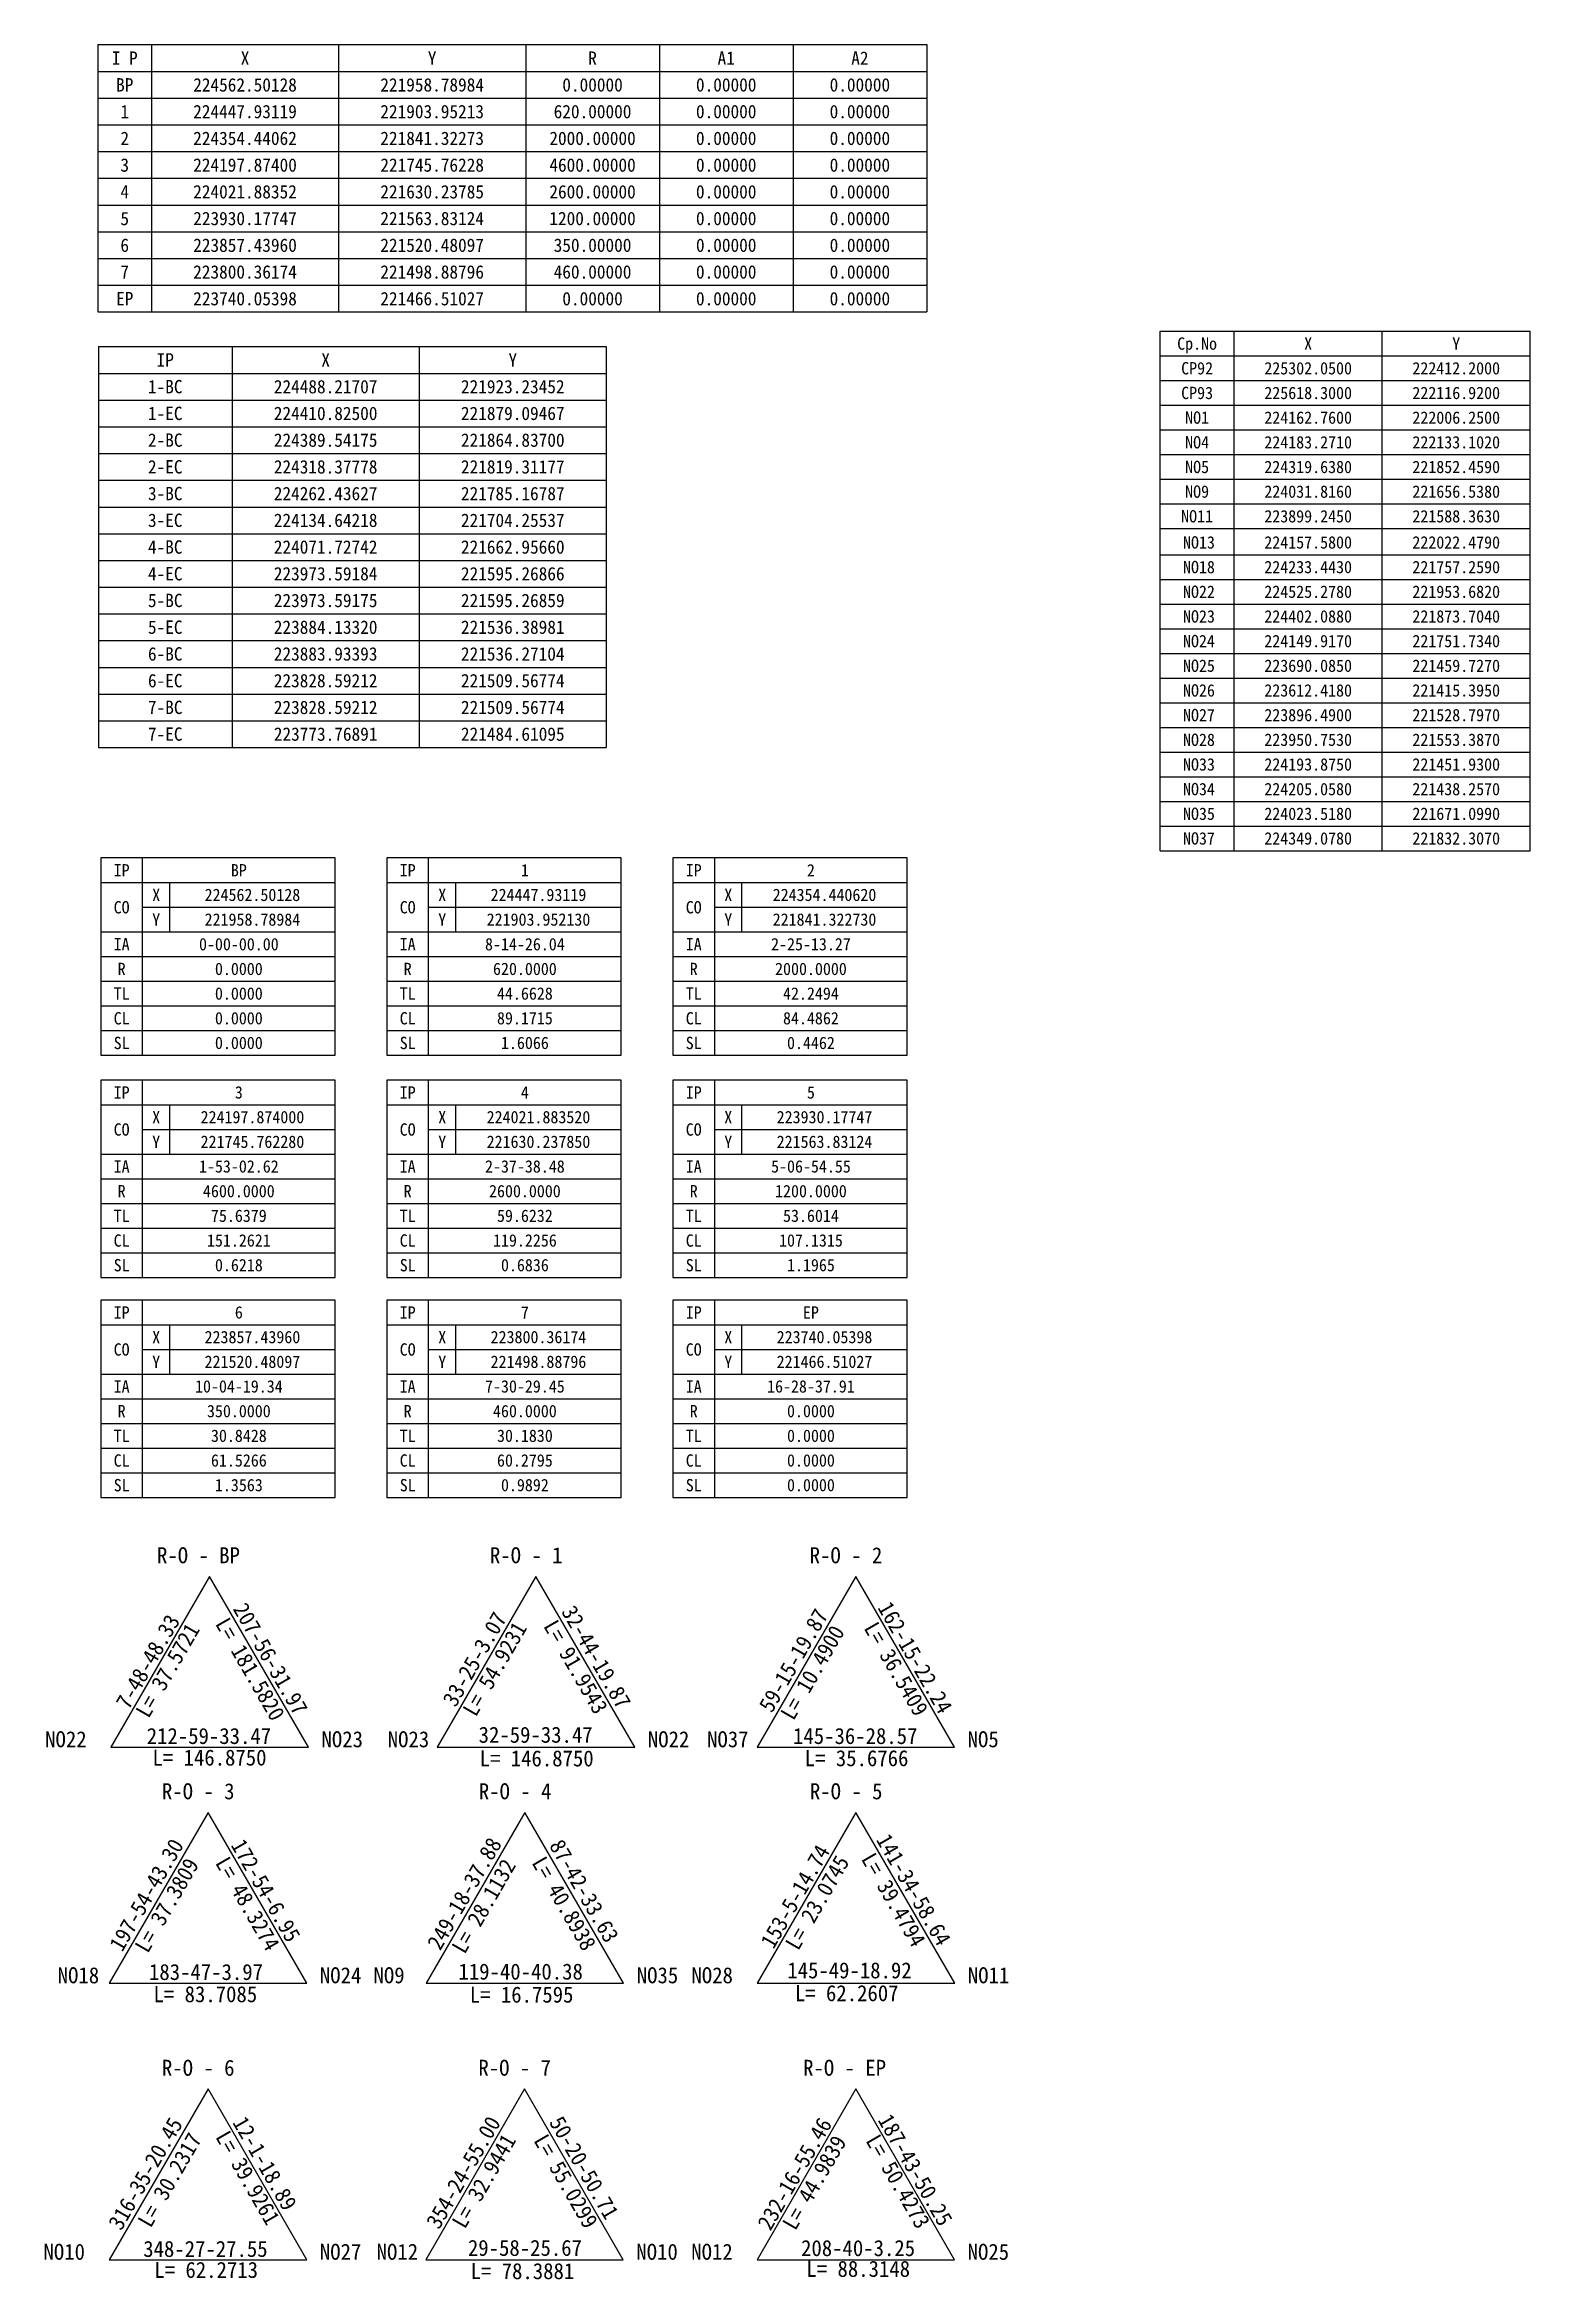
# Model space of a CAD drawing. Header units: metres. Extents: x 220504 to 223238, y 223454 to 225300.
# Drawn here: x 220504 to 221227, y 223454 to 224541 of the extents above; entities that cross this region are included whole.
import ezdxf
from ezdxf.enums import TextEntityAlignment as Align

# ---------------------------------------------------------------- set-up
doc = ezdxf.new("R2010")
doc.units = ezdxf.units.M
for name, color, linetype in [('CA-ALGN-TBSM', 2, 'Continuous'), ('CA-TABL-LIN1', 4, 'Continuous'), ('CA-TABL-LIN2', 1, 'Continuous'), ('CA-TABL-TEX1', 6, 'Continuous'), ('CA-TABL-TEX2', 3, 'Continuous'), ('CV-SURV-LINE', 2, 'Continuous'), ('CV-SURV-TEXT', 3, 'Continuous')]:
    doc.layers.add(name, color=color, linetype=linetype)
doc.styles.add('GHS', font='DotumChe.ttf')
doc.styles.add('GTXT', font='DotumChe.ttf')
doc.styles.add('Han_Romanstyle', font='DotumChe.ttf')

msp = doc.modelspace()

# ---------------------------------------------------------------- texts
at = {"layer": 'CA-TABL-TEX1', "lineweight": 0, "style": 'GHS'}
for s, p in [('I P', (220543.2, 224531.1)), ('X', (220601.7, 224531.1)), ('Y', (220692.7, 224531.1)), ('R', (220770.7, 224531.1)), ('A1', (220835.7, 224531.1)), ('A2', (220900.7, 224531.1)), ('IP', (220562.9, 224384.3)), ('X', (220640.9, 224384.3)), ('Y', (220731.9, 224384.3))]:
    msp.add_text(s, height=6.5, dxfattribs=at).set_placement(p, align=Align.CENTER)
at = {"layer": 'CA-TABL-TEX1', "style": 'GTXT'}
for s, p in [('Cp.No', (221064.7, 224395.5)), ('X', (221118.7, 224395.5)), ('Y', (221190.7, 224395.5))]:
    msp.add_text(s, height=6, dxfattribs=at).set_placement(p, align=Align.MIDDLE_CENTER)
at = {"layer": 'CA-TABL-TEX2', "lineweight": 0, "style": 'GHS'}
for s, p in [('BP', (220543.2, 224518.1)), ('224562.50128', (220601.7, 224518.1)), ('221958.78984', (220692.7, 224518.1)), ('0.00000', (220770.7, 224518.1)), ('0.00000', (220835.7, 224518.1)), ('0.00000', (220900.7, 224518.1)), ('1', (220543.2, 224505.1)), ('224447.93119', (220601.7, 224505.1)), ('221903.95213', (220692.7, 224505.1)), ('620.00000', (220770.7, 224505.1)), ('0.00000', (220835.7, 224505.1)), ('0.00000', (220900.7, 224505.1)), ('2', (220543.2, 224492.1)), ('224354.44062', (220601.7, 224492.1)), ('221841.32273', (220692.7, 224492.1)), ('2000.00000', (220770.7, 224492.1)), ('0.00000', (220835.7, 224492.1)), ('0.00000', (220900.7, 224492.1)), ('3', (220543.2, 224479.1)), ('224197.87400', (220601.7, 224479.1)), ('221745.76228', (220692.7, 224479.1)), ('4600.00000', (220770.7, 224479.1)), ('0.00000', (220835.7, 224479.1)), ('0.00000', (220900.7, 224479.1)), ('4', (220543.2, 224466.1)), ('224021.88352', (220601.7, 224466.1)), ('221630.23785', (220692.7, 224466.1)), ('2600.00000', (220770.7, 224466.1)), ('0.00000', (220835.7, 224466.1)), ('0.00000', (220900.7, 224466.1)), ('5', (220543.2, 224453.1)), ('223930.17747', (220601.7, 224453.1)), ('221563.83124', (220692.7, 224453.1)), ('1200.00000', (220770.7, 224453.1)), ('0.00000', (220835.7, 224453.1)), ('0.00000', (220900.7, 224453.1)), ('6', (220543.2, 224440.1)), ('223857.43960', (220601.7, 224440.1)), ('221520.48097', (220692.7, 224440.1)), ('350.00000', (220770.7, 224440.1)), ('0.00000', (220835.7, 224440.1)), ('0.00000', (220900.7, 224440.1)), ('7', (220543.2, 224427.1)), ('223800.36174', (220601.7, 224427.1)), ('221498.88796', (220692.7, 224427.1)), ('460.00000', (220770.7, 224427.1)), ('0.00000', (220835.7, 224427.1)), ('0.00000', (220900.7, 224427.1)), ('EP', (220543.2, 224414.1)), ('223740.05398', (220601.7, 224414.1)), ('221466.51027', (220692.7, 224414.1)), ('0.00000', (220770.7, 224414.1)), ('0.00000', (220835.7, 224414.1)), ('0.00000', (220900.7, 224414.1)), ('1-BC', (220562.9, 224371.3)), ('224488.21707', (220640.9, 224371.3)), ('221923.23452', (220731.9, 224371.3)), ('1-EC', (220562.9, 224358.3)), ('224410.82500', (220640.9, 224358.3)), ('221879.09467', (220731.9, 224358.3)), ('2-BC', (220562.9, 224345.3)), ('224389.54175', (220640.9, 224345.3)), ('221864.83700', (220731.9, 224345.3)), ('2-EC', (220562.9, 224332.3)), ('224318.37778', (220640.9, 224332.3)), ('221819.31177', (220731.9, 224332.3)), ('3-BC', (220562.9, 224319.3)), ('224262.43627', (220640.9, 224319.3)), ('221785.16787', (220731.9, 224319.3)), ('3-EC', (220562.9, 224306.3)), ('224134.64218', (220640.9, 224306.3)), ('221704.25537', (220731.9, 224306.3)), ('4-BC', (220562.9, 224293.3)), ('224071.72742', (220640.9, 224293.3)), ('221662.95660', (220731.9, 224293.3)), ('4-EC', (220562.9, 224280.3)), ('223973.59184', (220640.9, 224280.3)), ('221595.26866', (220731.9, 224280.3)), ('5-BC', (220562.9, 224267.3)), ('223973.59175', (220640.9, 224267.3)), ('221595.26859', (220731.9, 224267.3)), ('5-EC', (220562.9, 224254.3)), ('223884.13320', (220640.9, 224254.3)), ('221536.38981', (220731.9, 224254.3)), ('6-BC', (220562.9, 224241.3)), ('223883.93393', (220640.9, 224241.3)), ('221536.27104', (220731.9, 224241.3)), ('6-EC', (220562.9, 224228.3)), ('223828.59212', (220640.9, 224228.3)), ('221509.56774', (220731.9, 224228.3)), ('7-BC', (220562.9, 224215.3)), ('223828.59212', (220640.9, 224215.3)), ('221509.56774', (220731.9, 224215.3)), ('7-EC', (220562.9, 224202.3)), ('223773.76891', (220640.9, 224202.3)), ('221484.61095', (220731.9, 224202.3))]:
    msp.add_text(s, height=6.5, dxfattribs=at).set_placement(p, align=Align.CENTER)
at = {"layer": 'CA-TABL-TEX2', "style": 'GTXT'}
for s, p in [('CP92', (221064.7, 224383.5)), ('225302.0500', (221118.7, 224383.5)), ('222412.2000', (221190.7, 224383.5)), ('CP93', (221064.7, 224371.5)), ('225618.3000', (221118.7, 224371.5)), ('222116.9200', (221190.7, 224371.5)), ('NO1', (221064.7, 224359.5)), ('224162.7600', (221118.7, 224359.5)), ('222006.2500', (221190.7, 224359.5)), ('NO4', (221064.7, 224347.5)), ('224183.2710', (221118.7, 224347.5)), ('222133.1020', (221190.7, 224347.5)), ('NO5', (221064.7, 224335.5)), ('224319.6380', (221118.7, 224335.5)), ('221852.4590', (221190.7, 224335.5)), ('NO9', (221064.7, 224323.5)), ('224031.8160', (221118.7, 224323.5)), ('221656.5380', (221190.7, 224323.5)), ('NO11', (221064.7, 224311.5)), ('223899.2450', (221118.7, 224311.5)), ('221588.3630', (221190.7, 224311.5)), ('NO13', (221065.6, 224298.8)), ('224157.5800', (221118.7, 224298.8)), ('222022.4790', (221190.7, 224298.8)), ('NO18', (221065.6, 224286.8)), ('224233.4430', (221118.7, 224286.8)), ('221757.2590', (221190.7, 224286.8)), ('NO22', (221065.6, 224274.8)), ('224525.2780', (221118.7, 224274.8)), ('221953.6820', (221190.7, 224274.8)), ('NO23', (221065.6, 224262.8)), ('224402.0880', (221118.7, 224262.8)), ('221873.7040', (221190.7, 224262.8)), ('NO24', (221065.6, 224250.8)), ('224149.9170', (221118.7, 224250.8)), ('221751.7340', (221190.7, 224250.8)), ('NO25', (221065.6, 224238.8)), ('223690.0850', (221118.7, 224238.8)), ('221459.7270', (221190.7, 224238.8)), ('NO26', (221065.6, 224226.8)), ('223612.4180', (221118.7, 224226.8)), ('221415.3950', (221190.7, 224226.8)), ('NO27', (221065.6, 224214.8)), ('223896.4900', (221118.7, 224214.8)), ('221528.7970', (221190.7, 224214.8)), ('NO28', (221065.6, 224202.8)), ('223950.7530', (221118.7, 224202.8)), ('221553.3870', (221190.7, 224202.8)), ('NO33', (221065.6, 224190.8)), ('224193.8750', (221118.7, 224190.8)), ('221451.9300', (221190.7, 224190.8)), ('NO34', (221065.6, 224178.8)), ('224205.0580', (221118.7, 224178.8)), ('221438.2570', (221190.7, 224178.8)), ('NO35', (221065.6, 224166.8)), ('224023.5180', (221118.7, 224166.8)), ('221671.0990', (221190.7, 224166.8)), ('NO37', (221065.6, 224154.8)), ('224349.0780', (221118.7, 224154.8)), ('221832.3070', (221190.7, 224154.8))]:
    msp.add_text(s, height=6, dxfattribs=at).set_placement(p, align=Align.MIDDLE_CENTER)
at = {"layer": 'CV-SURV-TEXT', "style": 'Han_Romanstyle'}
for s, p in [('R-O - BP', (220558.9, 223802.2)), ('R-O - 1', (220720.8, 223802.2)), ('R-O - 2', (220876.3, 223802.2)), ('212-59-33.47', (220553.9, 223714.3)), ('32-59-33.47', (220715.3, 223714.9)), ('145-36-28.57', (220868.2, 223714.3)), ('NO22', (220504.5, 223712.7)), ('L= 146.8750', (220556.7, 223703.8)), ('NO23', (220638.9, 223712.7)), ('NO23', (220671.1, 223712.7)), ('L= 146.8750', (220715.8, 223703.4)), ('NO22', (220797.6, 223712.7)), ('NO37', (220826.4, 223712.7)), ('L= 35.6766', (220873.9, 223703.5)), ('NO5', (220953.1, 223712.7)), ('R-O - 3', (220561.3, 223687.4)), ('R-O - 4', (220715.4, 223687.4)), ('R-O - 5', (220876.4, 223687.4)), ('NO18', (220510.6, 223597.9)), ('183-47-3.97', (220555, 223599.5)), ('NO24', (220638.1, 223597.9)), ('NO9', (220664.2, 223597.9)), ('119-40-40.38', (220705.5, 223599.7)), ('NO35', (220792.2, 223597.9)), ('NO28', (220818.8, 223597.9)), ('145-49-18.92', (220865.4, 223600.3)), ('NO11', (220953.2, 223597.9)), ('L= 83.7085', (220557.2, 223588.7)), ('L= 16.7595', (220711, 223588.5)), ('L= 62.2607', (220869.1, 223589.2)), ('R-O - 6', (220561.3, 223552.9)), ('R-O - 7', (220715.2, 223552.9)), ('R-O - EP', (220873.1, 223552.9)), ('NO10', (220503.7, 223463.4)), ('348-27-27.55', (220552.2, 223464.8)), ('NO27', (220638.1, 223463.4)), ('NO12', (220665.7, 223463.4)), ('29-58-25.67', (220710.1, 223465.3)), ('NO10', (220792, 223463.4)), ('NO12', (220818.7, 223463.4)), ('208-40-3.25', (220872.1, 223465.2)), ('NO25', (220953.1, 223463.4)), ('L= 62.2713', (220557.6, 223454.6)), ('L= 78.3881', (220711.4, 223454)), ('L= 88.3148', (220874.7, 223455.1))]:
    msp.add_text(s, height=7.8, dxfattribs=at).set_placement(p)
for s, rotation, p in [('7-48-48.33', 60.0007, (220545.2, 223730.6)), ('L= 181.5820', 299.9993, (220587, 223772.8)), ('207-56-31.97', 299.9993, (220595.6, 223780)), ('33-25-3.07', 60.0007, (220704.1, 223731.8)), ('32-44-19.87', 299.9993, (220755.3, 223778.7)), ('59-15-19.87', 60.0007, (220857.9, 223729)), ('162-15-22.24', 299.9993, (220909.1, 223780.6)), ('L= 37.5721', 60.0007, (220554.8, 223726.4)), ('L= 54.9231', 60.0007, (220713.9, 223727.1)), ('L= 91.9543', 299.9993, (220746.6, 223771.7)), ('L= 10.4900', 60.0007, (220868.4, 223725.3)), ('L= 36.5409', 299.9993, (220902.4, 223770.7)), ('197-54-43.30', 60.0007, (220542, 223612.8)), ('172-54-6.95', 299.9993, (220594.6, 223665.1)), ('249-18-37.88', 60.0007, (220696.6, 223613.4)), ('87-42-33.63', 299.9993, (220749.4, 223664.9)), ('141-34-58.64', 299.9993, (220908.4, 223667.7)), ('L= 37.3809', 60.0007, (220554.4, 223612.1)), ('L= 48.3274', 299.9993, (220587, 223656.5)), ('L= 28.1132', 60.0007, (220708.5, 223611.7)), ('L= 40.8938', 299.9993, (220740.9, 223656.6)), ('153-5-14.74', 60.0007, (220858.7, 223614.2)), ('L= 23.0745', 60.0007, (220870.7, 223613.4)), ('L= 39.4794', 299.9993, (220901.1, 223658.4)), ('316-35-20.45', 60.0007, (220541.5, 223477.2)), ('L= 30.2317', 60.0007, (220555.8, 223478.5)), ('L= 39.9261', 299.9993, (220587.1, 223523.2)), ('12-1-18.89', 299.9993, (220595.4, 223530.2)), ('354-24-55.00', 60.0007, (220696.1, 223477.8)), ('50-20-50.71', 299.9993, (220749.4, 223530.3)), ('232-16-55.46', 60.0007, (220857.2, 223477.1)), ('187-43-50.25', 299.9993, (220909.2, 223531.4)), ('L= 32.9441', 60.0007, (220708.6, 223478)), ('L= 55.0299', 299.9993, (220741.8, 223521.5)), ('L= 44.9839', 60.0007, (220869.3, 223477.2)), ('L= 50.4273', 299.9993, (220903.3, 223521.4))]:
    msp.add_text(s, height=7.8, rotation=rotation, dxfattribs=at).set_placement(p)

# ---------------------------------------------------------------- blocks, each defined once
blk = doc.blocks.new('CACTCRV')
at = {"layer": 'CA-TABL-LIN1'}
blk.add_line((-15.25, -20), (-15.25, 20), dxfattribs=at)
blk.add_lwpolyline([(-23.75, -20), (23.75, -20), (23.75, 20), (-23.75, 20)], close=True, dxfattribs=at)
at = {"layer": 'CA-TABL-LIN2'}
for p, q in [((-23.75, 15), (23.75, 15)), ((-9.75, 5), (-9.75, 15)), ((-15.25, 10), (23.75, 10)), ((-23.75, 5), (23.75, 5)), ((-23.75, 0), (23.75, 0)), ((-23.75, -5), (23.75, -5)), ((-23.75, -10), (23.75, -10)), ((-23.75, -15), (23.75, -15))]:
    blk.add_line(p, q, dxfattribs=at)
at = {"layer": 'CA-TABL-TEX2', "style": 'GTXT'}
for s, p in [('IP', (-19.5, 17.5)), ('X', (-12.5, 12.5)), ('CO', (-19.5, 10)), ('Y', (-12.5, 7.5)), ('IA', (-19.5, 2.5)), ('R', (-19.5, -2.5)), ('TL', (-19.5, -7.5)), ('CL', (-19.5, -12.5)), ('SL', (-19.5, -17.5))]:
    blk.add_text(s, height=2.5, dxfattribs=at).set_placement(p, align=Align.MIDDLE_CENTER)
at = {"layer": 'CA-TABL-TEX2', "style": 'GTXT', "flags": 4}
for tag, p in [('IPNO', (4.25, 17.5)), ('COX', (7, 12.5)), ('COY', (7, 7.5)), ('IA', (4.25, 2.5)), ('R', (4.25, -2.5)), ('TL', (4.25, -7.5)), ('CL', (4.25, -12.5)), ('SL', (4.25, -17.5))]:
    blk.add_attdef(tag, text='', height=2.5, dxfattribs=at).set_placement(p, align=Align.MIDDLE)

# ---------------------------------------------------------------- linework, layer by layer
at = {"layer": 'CA-TABL-LIN1', "linetype": 'Continuous'}
for p, q in [((220530.2, 224540.9), (220933.2, 224540.9)), ((220530.2, 224540.9), (220530.2, 224410.9)), ((220556.2, 224540.9), (220556.2, 224527.9)), ((220647.2, 224540.9), (220647.2, 224527.9)), ((220738.2, 224540.9), (220738.2, 224527.9)), ((220803.2, 224540.9), (220803.2, 224527.9)), ((220868.2, 224540.9), (220868.2, 224527.9)), ((220933.2, 224540.9), (220933.2, 224527.9)), ((220530.2, 224527.9), (220556.2, 224527.9)), ((220556.2, 224527.9), (220647.2, 224527.9)), ((220556.2, 224527.9), (220556.2, 224514.9)), ((220647.2, 224527.9), (220738.2, 224527.9)), ((220738.2, 224527.9), (220803.2, 224527.9)), ((220803.2, 224527.9), (220868.2, 224527.9)), ((220868.2, 224527.9), (220933.2, 224527.9)), ((220933.2, 224527.9), (220933.2, 224514.9)), ((220530.2, 224514.9), (220556.2, 224514.9)), ((220556.2, 224514.9), (220556.2, 224501.9)), ((220933.2, 224514.9), (220933.2, 224501.9)), ((220530.2, 224501.9), (220556.2, 224501.9)), ((220556.2, 224501.9), (220556.2, 224488.9)), ((220933.2, 224501.9), (220933.2, 224488.9)), ((220530.2, 224488.9), (220556.2, 224488.9)), ((220556.2, 224488.9), (220556.2, 224475.9)), ((220933.2, 224488.9), (220933.2, 224475.9)), ((220530.2, 224475.9), (220556.2, 224475.9)), ((220556.2, 224475.9), (220556.2, 224462.9)), ((220933.2, 224475.9), (220933.2, 224462.9)), ((220530.2, 224462.9), (220556.2, 224462.9)), ((220556.2, 224462.9), (220556.2, 224449.9)), ((220933.2, 224462.9), (220933.2, 224449.9)), ((220530.2, 224449.9), (220556.2, 224449.9)), ((220556.2, 224449.9), (220556.2, 224410.9)), ((220933.2, 224449.9), (220933.2, 224410.9)), ((220530.2, 224436.9), (220556.2, 224436.9)), ((220530.2, 224423.9), (220556.2, 224423.9)), ((220530.2, 224410.9), (220556.2, 224410.9)), ((220556.2, 224410.9), (220647.2, 224410.9)), ((220647.2, 224410.9), (220738.2, 224410.9)), ((220738.2, 224410.9), (220803.2, 224410.9)), ((220803.2, 224410.9), (220868.2, 224410.9)), ((220868.2, 224410.9), (220933.2, 224410.9)), ((220530.4, 224394), (220777.4, 224394)), ((220530.4, 224394), (220530.4, 224199)), ((220595.4, 224394), (220595.4, 224381)), ((220686.4, 224394), (220686.4, 224381)), ((220777.4, 224394), (220777.4, 224381)), ((220530.4, 224381), (220595.4, 224381)), ((220595.4, 224381), (220686.4, 224381)), ((220595.4, 224381), (220595.4, 224368)), ((220686.4, 224381), (220777.4, 224381)), ((220777.4, 224381), (220777.4, 224368)), ((220530.4, 224368), (220595.4, 224368)), ((220595.4, 224368), (220595.4, 224355)), ((220777.4, 224368), (220777.4, 224355)), ((220530.4, 224355), (220595.4, 224355)), ((220595.4, 224355), (220595.4, 224329)), ((220777.4, 224355), (220777.4, 224329)), ((220530.4, 224342), (220595.4, 224342)), ((220530.4, 224329), (220595.4, 224329)), ((220595.4, 224329), (220595.4, 224316)), ((220777.4, 224329), (220777.4, 224316)), ((220530.4, 224316), (220595.4, 224316)), ((220595.4, 224316), (220595.4, 224303)), ((220777.4, 224316), (220777.4, 224303)), ((220530.4, 224303), (220595.4, 224303)), ((220595.4, 224303), (220595.4, 224290)), ((220777.4, 224303), (220777.4, 224290)), ((220530.4, 224290), (220595.4, 224290)), ((220595.4, 224290), (220595.4, 224277)), ((220777.4, 224290), (220777.4, 224277)), ((220530.4, 224277), (220595.4, 224277)), ((220595.4, 224277), (220595.4, 224264)), ((220777.4, 224277), (220777.4, 224264)), ((220530.4, 224264), (220595.4, 224264)), ((220595.4, 224264), (220595.4, 224251)), ((220777.4, 224264), (220777.4, 224251)), ((220530.4, 224251), (220595.4, 224251)), ((220595.4, 224251), (220595.4, 224199)), ((220777.4, 224251), (220777.4, 224199)), ((220530.4, 224238), (220595.4, 224238)), ((220530.4, 224225), (220595.4, 224225)), ((220530.4, 224212), (220595.4, 224212)), ((220530.4, 224199), (220595.4, 224199)), ((220595.4, 224199), (220686.4, 224199)), ((220686.4, 224199), (220777.4, 224199))]:
    msp.add_line(p, q, dxfattribs=at)
at = {"layer": 'CA-TABL-LIN1'}
for p, q in [((221046.7, 224148.8), (221046.7, 224401.5)), ((221046.7, 224401.5), (221226.7, 224401.5)), ((221082.7, 224148.8), (221082.7, 224401.5)), ((221154.7, 224148.8), (221154.7, 224401.5)), ((221226.7, 224148.8), (221226.7, 224401.5)), ((221046.7, 224389.5), (221226.7, 224389.5)), ((221046.7, 224148.8), (221226.7, 224148.8))]:
    msp.add_line(p, q, dxfattribs=at)
at = {"layer": 'CA-TABL-LIN2', "linetype": 'Continuous'}
for p, q in [((220647.2, 224527.9), (220647.2, 224514.9)), ((220738.2, 224527.9), (220738.2, 224514.9)), ((220803.2, 224527.9), (220803.2, 224514.9)), ((220868.2, 224527.9), (220868.2, 224514.9)), ((220556.2, 224514.9), (220647.2, 224514.9)), ((220647.2, 224514.9), (220738.2, 224514.9)), ((220647.2, 224514.9), (220647.2, 224501.9)), ((220738.2, 224514.9), (220803.2, 224514.9)), ((220738.2, 224514.9), (220738.2, 224501.9)), ((220803.2, 224514.9), (220868.2, 224514.9)), ((220803.2, 224514.9), (220803.2, 224501.9)), ((220868.2, 224514.9), (220933.2, 224514.9)), ((220868.2, 224514.9), (220868.2, 224501.9)), ((220556.2, 224501.9), (220647.2, 224501.9)), ((220647.2, 224501.9), (220738.2, 224501.9)), ((220647.2, 224501.9), (220647.2, 224488.9)), ((220738.2, 224501.9), (220803.2, 224501.9)), ((220738.2, 224501.9), (220738.2, 224488.9)), ((220803.2, 224501.9), (220868.2, 224501.9)), ((220803.2, 224501.9), (220803.2, 224488.9)), ((220868.2, 224501.9), (220933.2, 224501.9)), ((220868.2, 224501.9), (220868.2, 224488.9)), ((220556.2, 224488.9), (220647.2, 224488.9)), ((220647.2, 224488.9), (220738.2, 224488.9)), ((220647.2, 224488.9), (220647.2, 224475.9)), ((220738.2, 224488.9), (220803.2, 224488.9)), ((220738.2, 224488.9), (220738.2, 224475.9)), ((220803.2, 224488.9), (220868.2, 224488.9)), ((220803.2, 224488.9), (220803.2, 224475.9)), ((220868.2, 224488.9), (220933.2, 224488.9)), ((220868.2, 224488.9), (220868.2, 224475.9)), ((220556.2, 224475.9), (220647.2, 224475.9)), ((220647.2, 224475.9), (220738.2, 224475.9)), ((220647.2, 224475.9), (220647.2, 224462.9)), ((220738.2, 224475.9), (220803.2, 224475.9)), ((220738.2, 224475.9), (220738.2, 224462.9)), ((220803.2, 224475.9), (220868.2, 224475.9)), ((220803.2, 224475.9), (220803.2, 224462.9)), ((220868.2, 224475.9), (220933.2, 224475.9)), ((220868.2, 224475.9), (220868.2, 224462.9)), ((220556.2, 224462.9), (220647.2, 224462.9)), ((220647.2, 224462.9), (220738.2, 224462.9)), ((220647.2, 224462.9), (220647.2, 224449.9)), ((220738.2, 224462.9), (220803.2, 224462.9)), ((220738.2, 224462.9), (220738.2, 224449.9)), ((220803.2, 224462.9), (220868.2, 224462.9)), ((220803.2, 224462.9), (220803.2, 224449.9)), ((220868.2, 224462.9), (220933.2, 224462.9)), ((220868.2, 224462.9), (220868.2, 224449.9)), ((220556.2, 224449.9), (220647.2, 224449.9)), ((220647.2, 224449.9), (220738.2, 224449.9)), ((220647.2, 224449.9), (220647.2, 224410.9)), ((220738.2, 224449.9), (220803.2, 224449.9)), ((220738.2, 224449.9), (220738.2, 224410.9)), ((220803.2, 224449.9), (220868.2, 224449.9)), ((220803.2, 224449.9), (220803.2, 224410.9)), ((220868.2, 224449.9), (220933.2, 224449.9)), ((220868.2, 224449.9), (220868.2, 224410.9)), ((220556.2, 224436.9), (220647.2, 224436.9)), ((220647.2, 224436.9), (220738.2, 224436.9)), ((220738.2, 224436.9), (220803.2, 224436.9)), ((220803.2, 224436.9), (220868.2, 224436.9)), ((220868.2, 224436.9), (220933.2, 224436.9)), ((220556.2, 224423.9), (220647.2, 224423.9)), ((220647.2, 224423.9), (220738.2, 224423.9)), ((220738.2, 224423.9), (220803.2, 224423.9)), ((220803.2, 224423.9), (220868.2, 224423.9)), ((220868.2, 224423.9), (220933.2, 224423.9)), ((220686.4, 224381), (220686.4, 224368)), ((220595.4, 224368), (220686.4, 224368)), ((220686.4, 224368), (220777.4, 224368)), ((220686.4, 224368), (220686.4, 224355)), ((220595.4, 224355), (220686.4, 224355)), ((220686.4, 224355), (220777.4, 224355)), ((220686.4, 224355), (220686.4, 224329)), ((220595.4, 224342), (220686.4, 224342)), ((220686.4, 224342), (220777.4, 224342)), ((220595.4, 224329), (220686.4, 224329)), ((220686.4, 224329), (220777.4, 224329)), ((220686.4, 224329), (220686.4, 224316)), ((220595.4, 224316), (220686.4, 224316)), ((220686.4, 224316), (220777.4, 224316)), ((220686.4, 224316), (220686.4, 224303)), ((220595.4, 224303), (220686.4, 224303)), ((220686.4, 224303), (220777.4, 224303)), ((220686.4, 224303), (220686.4, 224290)), ((220595.4, 224290), (220686.4, 224290)), ((220686.4, 224290), (220686.4, 224277)), ((220686.4, 224290), (220777.4, 224290)), ((220595.4, 224277), (220686.4, 224277)), ((220686.4, 224277), (220777.4, 224277)), ((220686.4, 224277), (220686.4, 224264)), ((220595.4, 224264), (220686.4, 224264)), ((220686.4, 224264), (220777.4, 224264)), ((220686.4, 224264), (220686.4, 224251)), ((220595.4, 224251), (220686.4, 224251)), ((220686.4, 224251), (220777.4, 224251)), ((220686.4, 224251), (220686.4, 224199)), ((220595.4, 224238), (220686.4, 224238)), ((220686.4, 224238), (220777.4, 224238)), ((220595.4, 224225), (220686.4, 224225)), ((220686.4, 224225), (220777.4, 224225)), ((220595.4, 224212), (220686.4, 224212)), ((220686.4, 224212), (220777.4, 224212))]:
    msp.add_line(p, q, dxfattribs=at)
at = {"layer": 'CA-TABL-LIN2'}
for p, q in [((221046.7, 224377.5), (221226.7, 224377.5)), ((221046.7, 224365.5), (221226.7, 224365.5)), ((221046.7, 224353.5), (221226.7, 224353.5)), ((221046.7, 224353.5), (221226.7, 224353.5)), ((221046.7, 224341.5), (221226.7, 224341.5)), ((221046.7, 224329.5), (221226.7, 224329.5)), ((221046.7, 224317.5), (221226.7, 224317.5)), ((221046.7, 224305.5), (221226.7, 224305.5)), ((221046.7, 224292.8), (221226.7, 224292.8)), ((221046.7, 224280.8), (221226.7, 224280.8)), ((221046.7, 224268.8), (221226.7, 224268.8)), ((221046.7, 224256.8), (221226.7, 224256.8)), ((221046.7, 224244.8), (221226.7, 224244.8)), ((221046.7, 224232.8), (221226.7, 224232.8)), ((221046.7, 224220.8), (221226.7, 224220.8)), ((221046.7, 224208.8), (221226.7, 224208.8)), ((221046.7, 224196.8), (221226.7, 224196.8)), ((221046.7, 224184.8), (221226.7, 224184.8)), ((221046.7, 224172.8), (221226.7, 224172.8)), ((221046.7, 224160.8), (221226.7, 224160.8))]:
    msp.add_line(p, q, dxfattribs=at)
at = {"layer": 'CV-SURV-LINE'}
for points in [[(220584.5, 223795.8), (220536.5, 223712.7), (220632.5, 223712.7)], [(220743.2, 223795.8), (220695.2, 223712.7), (220791.2, 223712.7)], [(220898.7, 223795.8), (220850.7, 223712.7), (220946.7, 223712.7)], [(220583.7, 223681), (220535.7, 223597.9), (220631.7, 223597.9)], [(220737.8, 223681), (220689.8, 223597.9), (220785.8, 223597.9)], [(220898.8, 223681), (220850.8, 223597.9), (220946.8, 223597.9)], [(220583.7, 223546.5), (220535.7, 223463.4), (220631.7, 223463.4)], [(220737.6, 223546.5), (220689.6, 223463.4), (220785.6, 223463.4)], [(220898.7, 223546.5), (220850.7, 223463.4), (220946.7, 223463.4)]]:
    msp.add_lwpolyline(points, close=True, dxfattribs=at)

# ---------------------------------------------------------------- block references
at = {"layer": 'CA-ALGN-TBSM'}
ref = msp.add_blockref('CACTCRV', (220588.5, 224097.3), dxfattribs=dict(at, xscale=2.399999999994179, yscale=2.399999999994179, zscale=2.4))
ref.add_attrib('IPNO', 'BP', dxfattribs={"layer": 'CA-TABL-TEX2', "height": 6, "style": 'GTXT'}).set_placement((220598.7, 224139.3), align=Align.MIDDLE)
ref.add_attrib('COX', '224562.50128', dxfattribs={"layer": 'CA-TABL-TEX2', "height": 6, "style": 'GTXT'}).set_placement((220605.3, 224127.3), align=Align.MIDDLE)
ref.add_attrib('COY', '221958.78984', dxfattribs={"layer": 'CA-TABL-TEX2', "height": 6, "style": 'GTXT'}).set_placement((220605.3, 224115.3), align=Align.MIDDLE)
ref.add_attrib('IA', '0-00-00.00', dxfattribs={"layer": 'CA-TABL-TEX2', "height": 6, "style": 'GTXT'}).set_placement((220598.7, 224103.3), align=Align.MIDDLE)
ref.add_attrib('R', '0.0000', dxfattribs={"layer": 'CA-TABL-TEX2', "height": 6, "style": 'GTXT'}).set_placement((220598.7, 224091.3), align=Align.MIDDLE)
ref.add_attrib('TL', '0.0000', dxfattribs={"layer": 'CA-TABL-TEX2', "height": 6, "style": 'GTXT'}).set_placement((220598.7, 224079.3), align=Align.MIDDLE)
ref.add_attrib('CL', '0.0000', dxfattribs={"layer": 'CA-TABL-TEX2', "height": 6, "style": 'GTXT'}).set_placement((220598.7, 224067.3), align=Align.MIDDLE)
ref.add_attrib('SL', '0.0000', dxfattribs={"layer": 'CA-TABL-TEX2', "height": 6, "style": 'GTXT'}).set_placement((220598.7, 224055.3), align=Align.MIDDLE)
ref = msp.add_blockref('CACTCRV', (220727.6, 224097.3), dxfattribs=dict(at, xscale=2.399999999994179, yscale=2.399999999994179, zscale=2.4))
ref.add_attrib('IPNO', '1', dxfattribs={"layer": 'CA-TABL-TEX2', "height": 6, "style": 'GTXT'}).set_placement((220737.8, 224139.3), align=Align.MIDDLE)
ref.add_attrib('COX', '224447.93119', dxfattribs={"layer": 'CA-TABL-TEX2', "height": 6, "style": 'GTXT'}).set_placement((220744.4, 224127.3), align=Align.MIDDLE)
ref.add_attrib('COY', '221903.952130', dxfattribs={"layer": 'CA-TABL-TEX2', "height": 6, "style": 'GTXT'}).set_placement((220744.4, 224115.3), align=Align.MIDDLE)
ref.add_attrib('IA', '8-14-26.04', dxfattribs={"layer": 'CA-TABL-TEX2', "height": 6, "style": 'GTXT'}).set_placement((220737.8, 224103.3), align=Align.MIDDLE)
ref.add_attrib('R', '620.0000', dxfattribs={"layer": 'CA-TABL-TEX2', "height": 6, "style": 'GTXT'}).set_placement((220737.8, 224091.3), align=Align.MIDDLE)
ref.add_attrib('TL', '44.6628', dxfattribs={"layer": 'CA-TABL-TEX2', "height": 6, "style": 'GTXT'}).set_placement((220737.8, 224079.3), align=Align.MIDDLE)
ref.add_attrib('CL', '89.1715', dxfattribs={"layer": 'CA-TABL-TEX2', "height": 6, "style": 'GTXT'}).set_placement((220737.8, 224067.3), align=Align.MIDDLE)
ref.add_attrib('SL', '1.6066', dxfattribs={"layer": 'CA-TABL-TEX2', "height": 6, "style": 'GTXT'}).set_placement((220737.8, 224055.3), align=Align.MIDDLE)
ref = msp.add_blockref('CACTCRV', (220866.7, 224097.3), dxfattribs=dict(at, xscale=2.399999999994179, yscale=2.399999999994179, zscale=2.4))
ref.add_attrib('IPNO', '2', dxfattribs={"layer": 'CA-TABL-TEX2', "height": 6, "style": 'GTXT'}).set_placement((220876.9, 224139.3), align=Align.MIDDLE)
ref.add_attrib('COX', '224354.440620', dxfattribs={"layer": 'CA-TABL-TEX2', "height": 6, "style": 'GTXT'}).set_placement((220883.5, 224127.3), align=Align.MIDDLE)
ref.add_attrib('COY', '221841.322730', dxfattribs={"layer": 'CA-TABL-TEX2', "height": 6, "style": 'GTXT'}).set_placement((220883.5, 224115.3), align=Align.MIDDLE)
ref.add_attrib('IA', '2-25-13.27', dxfattribs={"layer": 'CA-TABL-TEX2', "height": 6, "style": 'GTXT'}).set_placement((220876.9, 224103.3), align=Align.MIDDLE)
ref.add_attrib('R', '2000.0000', dxfattribs={"layer": 'CA-TABL-TEX2', "height": 6, "style": 'GTXT'}).set_placement((220876.9, 224091.3), align=Align.MIDDLE)
ref.add_attrib('TL', '42.2494', dxfattribs={"layer": 'CA-TABL-TEX2', "height": 6, "style": 'GTXT'}).set_placement((220876.9, 224079.3), align=Align.MIDDLE)
ref.add_attrib('CL', '84.4862', dxfattribs={"layer": 'CA-TABL-TEX2', "height": 6, "style": 'GTXT'}).set_placement((220876.9, 224067.3), align=Align.MIDDLE)
ref.add_attrib('SL', '0.4462', dxfattribs={"layer": 'CA-TABL-TEX2', "height": 6, "style": 'GTXT'}).set_placement((220876.9, 224055.3), align=Align.MIDDLE)
ref = msp.add_blockref('CACTCRV', (220588.5, 223989.2), dxfattribs=dict(at, xscale=2.399999999994179, yscale=2.399999999994179, zscale=2.4))
ref.add_attrib('IPNO', '3', dxfattribs={"layer": 'CA-TABL-TEX2', "height": 6, "style": 'GTXT'}).set_placement((220598.7, 224031.2), align=Align.MIDDLE)
ref.add_attrib('COX', '224197.874000', dxfattribs={"layer": 'CA-TABL-TEX2', "height": 6, "style": 'GTXT'}).set_placement((220605.3, 224019.2), align=Align.MIDDLE)
ref.add_attrib('COY', '221745.762280', dxfattribs={"layer": 'CA-TABL-TEX2', "height": 6, "style": 'GTXT'}).set_placement((220605.3, 224007.2), align=Align.MIDDLE)
ref.add_attrib('IA', '1-53-02.62', dxfattribs={"layer": 'CA-TABL-TEX2', "height": 6, "style": 'GTXT'}).set_placement((220598.7, 223995.2), align=Align.MIDDLE)
ref.add_attrib('R', '4600.0000', dxfattribs={"layer": 'CA-TABL-TEX2', "height": 6, "style": 'GTXT'}).set_placement((220598.7, 223983.2), align=Align.MIDDLE)
ref.add_attrib('TL', '75.6379', dxfattribs={"layer": 'CA-TABL-TEX2', "height": 6, "style": 'GTXT'}).set_placement((220598.7, 223971.2), align=Align.MIDDLE)
ref.add_attrib('CL', '151.2621', dxfattribs={"layer": 'CA-TABL-TEX2', "height": 6, "style": 'GTXT'}).set_placement((220598.7, 223959.2), align=Align.MIDDLE)
ref.add_attrib('SL', '0.6218', dxfattribs={"layer": 'CA-TABL-TEX2', "height": 6, "style": 'GTXT'}).set_placement((220598.7, 223947.2), align=Align.MIDDLE)
ref = msp.add_blockref('CACTCRV', (220727.6, 223989.2), dxfattribs=dict(at, xscale=2.399999999994179, yscale=2.399999999994179, zscale=2.4))
ref.add_attrib('IPNO', '4', dxfattribs={"layer": 'CA-TABL-TEX2', "height": 6, "style": 'GTXT'}).set_placement((220737.8, 224031.2), align=Align.MIDDLE)
ref.add_attrib('COX', '224021.883520', dxfattribs={"layer": 'CA-TABL-TEX2', "height": 6, "style": 'GTXT'}).set_placement((220744.4, 224019.2), align=Align.MIDDLE)
ref.add_attrib('COY', '221630.237850', dxfattribs={"layer": 'CA-TABL-TEX2', "height": 6, "style": 'GTXT'}).set_placement((220744.4, 224007.2), align=Align.MIDDLE)
ref.add_attrib('IA', '2-37-38.48', dxfattribs={"layer": 'CA-TABL-TEX2', "height": 6, "style": 'GTXT'}).set_placement((220737.8, 223995.2), align=Align.MIDDLE)
ref.add_attrib('R', '2600.0000', dxfattribs={"layer": 'CA-TABL-TEX2', "height": 6, "style": 'GTXT'}).set_placement((220737.8, 223983.2), align=Align.MIDDLE)
ref.add_attrib('TL', '59.6232', dxfattribs={"layer": 'CA-TABL-TEX2', "height": 6, "style": 'GTXT'}).set_placement((220737.8, 223971.2), align=Align.MIDDLE)
ref.add_attrib('CL', '119.2256', dxfattribs={"layer": 'CA-TABL-TEX2', "height": 6, "style": 'GTXT'}).set_placement((220737.8, 223959.2), align=Align.MIDDLE)
ref.add_attrib('SL', '0.6836', dxfattribs={"layer": 'CA-TABL-TEX2', "height": 6, "style": 'GTXT'}).set_placement((220737.8, 223947.2), align=Align.MIDDLE)
ref = msp.add_blockref('CACTCRV', (220866.7, 223989.2), dxfattribs=dict(at, xscale=2.399999999994179, yscale=2.399999999994179, zscale=2.4))
ref.add_attrib('IPNO', '5', dxfattribs={"layer": 'CA-TABL-TEX2', "height": 6, "style": 'GTXT'}).set_placement((220876.9, 224031.2), align=Align.MIDDLE)
ref.add_attrib('COX', '223930.17747', dxfattribs={"layer": 'CA-TABL-TEX2', "height": 6, "style": 'GTXT'}).set_placement((220883.5, 224019.2), align=Align.MIDDLE)
ref.add_attrib('COY', '221563.83124', dxfattribs={"layer": 'CA-TABL-TEX2', "height": 6, "style": 'GTXT'}).set_placement((220883.5, 224007.2), align=Align.MIDDLE)
ref.add_attrib('IA', '5-06-54.55', dxfattribs={"layer": 'CA-TABL-TEX2', "height": 6, "style": 'GTXT'}).set_placement((220876.9, 223995.2), align=Align.MIDDLE)
ref.add_attrib('R', '1200.0000', dxfattribs={"layer": 'CA-TABL-TEX2', "height": 6, "style": 'GTXT'}).set_placement((220876.9, 223983.2), align=Align.MIDDLE)
ref.add_attrib('TL', '53.6014', dxfattribs={"layer": 'CA-TABL-TEX2', "height": 6, "style": 'GTXT'}).set_placement((220876.9, 223971.2), align=Align.MIDDLE)
ref.add_attrib('CL', '107.1315', dxfattribs={"layer": 'CA-TABL-TEX2', "height": 6, "style": 'GTXT'}).set_placement((220876.9, 223959.2), align=Align.MIDDLE)
ref.add_attrib('SL', '1.1965', dxfattribs={"layer": 'CA-TABL-TEX2', "height": 6, "style": 'GTXT'}).set_placement((220876.9, 223947.2), align=Align.MIDDLE)
ref = msp.add_blockref('CACTCRV', (220588.5, 223882.2), dxfattribs=dict(at, xscale=2.399999999994179, yscale=2.399999999994179, zscale=2.4))
ref.add_attrib('IPNO', '6', dxfattribs={"layer": 'CA-TABL-TEX2', "height": 6, "style": 'GTXT'}).set_placement((220598.7, 223924.2), align=Align.MIDDLE)
ref.add_attrib('COX', '223857.43960', dxfattribs={"layer": 'CA-TABL-TEX2', "height": 6, "style": 'GTXT'}).set_placement((220605.3, 223912.2), align=Align.MIDDLE)
ref.add_attrib('COY', '221520.48097', dxfattribs={"layer": 'CA-TABL-TEX2', "height": 6, "style": 'GTXT'}).set_placement((220605.3, 223900.2), align=Align.MIDDLE)
ref.add_attrib('IA', '10-04-19.34', dxfattribs={"layer": 'CA-TABL-TEX2', "height": 6, "style": 'GTXT'}).set_placement((220598.7, 223888.2), align=Align.MIDDLE)
ref.add_attrib('R', '350.0000', dxfattribs={"layer": 'CA-TABL-TEX2', "height": 6, "style": 'GTXT'}).set_placement((220598.7, 223876.2), align=Align.MIDDLE)
ref.add_attrib('TL', '30.8428', dxfattribs={"layer": 'CA-TABL-TEX2', "height": 6, "style": 'GTXT'}).set_placement((220598.7, 223864.2), align=Align.MIDDLE)
ref.add_attrib('CL', '61.5266', dxfattribs={"layer": 'CA-TABL-TEX2', "height": 6, "style": 'GTXT'}).set_placement((220598.7, 223852.2), align=Align.MIDDLE)
ref.add_attrib('SL', '1.3563', dxfattribs={"layer": 'CA-TABL-TEX2', "height": 6, "style": 'GTXT'}).set_placement((220598.7, 223840.2), align=Align.MIDDLE)
ref = msp.add_blockref('CACTCRV', (220727.6, 223882.2), dxfattribs=dict(at, xscale=2.399999999994179, yscale=2.399999999994179, zscale=2.4))
ref.add_attrib('IPNO', '7', dxfattribs={"layer": 'CA-TABL-TEX2', "height": 6, "style": 'GTXT'}).set_placement((220737.8, 223924.2), align=Align.MIDDLE)
ref.add_attrib('COX', '223800.36174', dxfattribs={"layer": 'CA-TABL-TEX2', "height": 6, "style": 'GTXT'}).set_placement((220744.4, 223912.2), align=Align.MIDDLE)
ref.add_attrib('COY', '221498.88796', dxfattribs={"layer": 'CA-TABL-TEX2', "height": 6, "style": 'GTXT'}).set_placement((220744.4, 223900.2), align=Align.MIDDLE)
ref.add_attrib('IA', '7-30-29.45', dxfattribs={"layer": 'CA-TABL-TEX2', "height": 6, "style": 'GTXT'}).set_placement((220737.8, 223888.2), align=Align.MIDDLE)
ref.add_attrib('R', '460.0000', dxfattribs={"layer": 'CA-TABL-TEX2', "height": 6, "style": 'GTXT'}).set_placement((220737.8, 223876.2), align=Align.MIDDLE)
ref.add_attrib('TL', '30.1830', dxfattribs={"layer": 'CA-TABL-TEX2', "height": 6, "style": 'GTXT'}).set_placement((220737.8, 223864.2), align=Align.MIDDLE)
ref.add_attrib('CL', '60.2795', dxfattribs={"layer": 'CA-TABL-TEX2', "height": 6, "style": 'GTXT'}).set_placement((220737.8, 223852.2), align=Align.MIDDLE)
ref.add_attrib('SL', '0.9892', dxfattribs={"layer": 'CA-TABL-TEX2', "height": 6, "style": 'GTXT'}).set_placement((220737.8, 223840.2), align=Align.MIDDLE)
ref = msp.add_blockref('CACTCRV', (220866.7, 223882.2), dxfattribs=dict(at, xscale=2.399999999994179, yscale=2.399999999994179, zscale=2.4))
ref.add_attrib('IPNO', 'EP', dxfattribs={"layer": 'CA-TABL-TEX2', "height": 6, "style": 'GTXT'}).set_placement((220876.9, 223924.2), align=Align.MIDDLE)
ref.add_attrib('COX', '223740.05398', dxfattribs={"layer": 'CA-TABL-TEX2', "height": 6, "style": 'GTXT'}).set_placement((220883.5, 223912.2), align=Align.MIDDLE)
ref.add_attrib('COY', '221466.51027', dxfattribs={"layer": 'CA-TABL-TEX2', "height": 6, "style": 'GTXT'}).set_placement((220883.5, 223900.2), align=Align.MIDDLE)
ref.add_attrib('IA', '16-28-37.91', dxfattribs={"layer": 'CA-TABL-TEX2', "height": 6, "style": 'GTXT'}).set_placement((220876.9, 223888.2), align=Align.MIDDLE)
ref.add_attrib('R', '0.0000', dxfattribs={"layer": 'CA-TABL-TEX2', "height": 6, "style": 'GTXT'}).set_placement((220876.9, 223876.2), align=Align.MIDDLE)
ref.add_attrib('TL', '0.0000', dxfattribs={"layer": 'CA-TABL-TEX2', "height": 6, "style": 'GTXT'}).set_placement((220876.9, 223864.2), align=Align.MIDDLE)
ref.add_attrib('CL', '0.0000', dxfattribs={"layer": 'CA-TABL-TEX2', "height": 6, "style": 'GTXT'}).set_placement((220876.9, 223852.2), align=Align.MIDDLE)
ref.add_attrib('SL', '0.0000', dxfattribs={"layer": 'CA-TABL-TEX2', "height": 6, "style": 'GTXT'}).set_placement((220876.9, 223840.2), align=Align.MIDDLE)

msp.set_redraw_order([(e.dxf.handle, doc.entitydb.next_handle()) for e in msp.query("TEXT MTEXT ATTDEF DIMENSION ARC_DIMENSION")])  # texts and dimensions are drawn at this point

doc.saveas('drawing.dxf')
